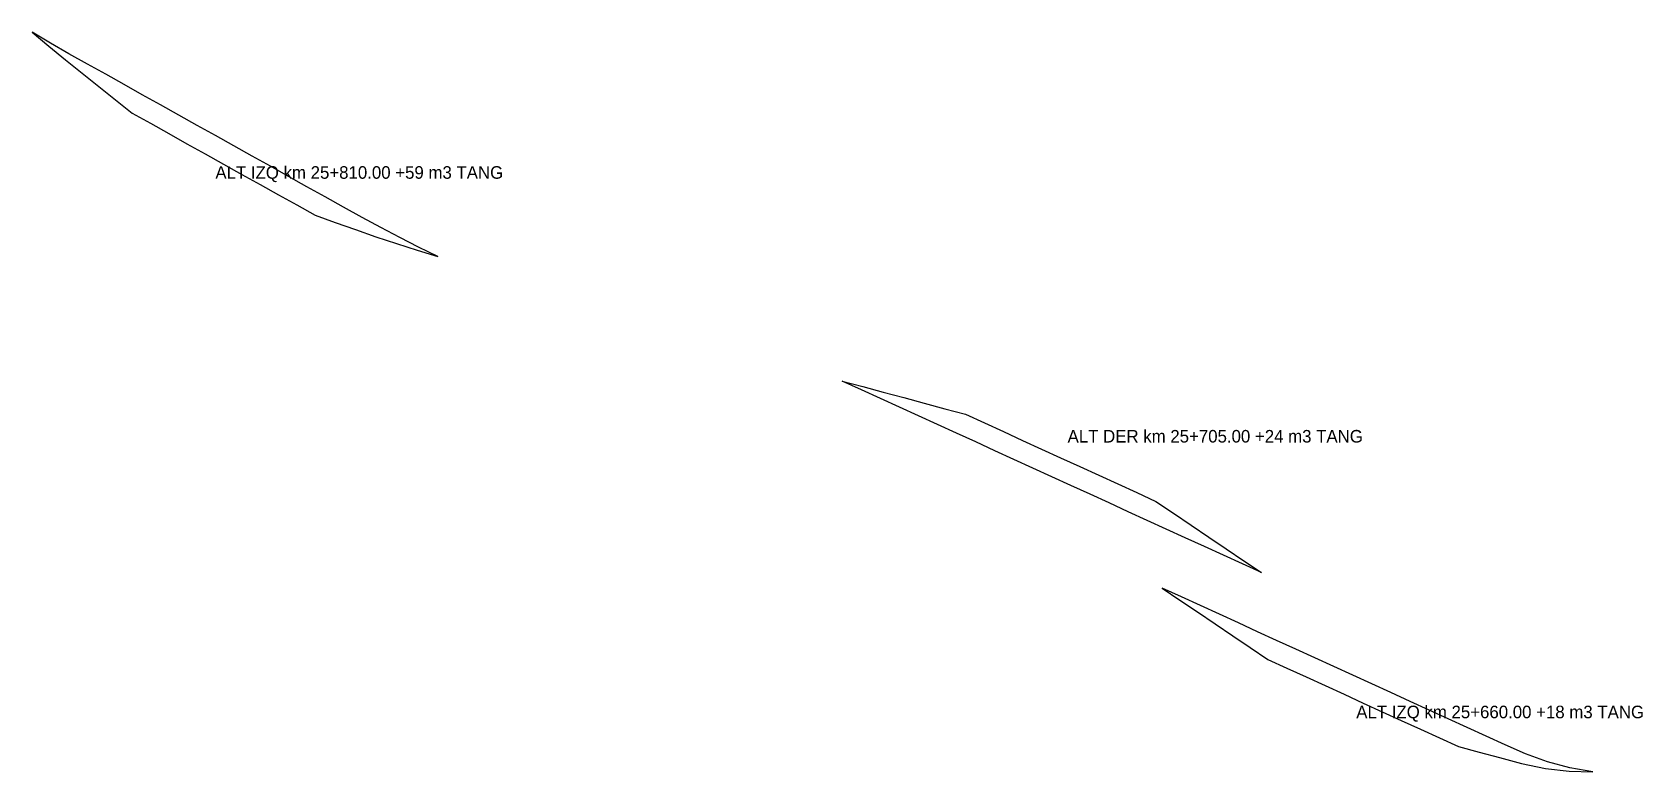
# Model space of a CAD drawing. Extents: x 598026 to 612634, y 9471396 to 9478667.
# Drawn here: x 598026.2 to 598218.4, y 9478571 to 9478659.2 of the extents above; entities that cross this region are included whole.
import ezdxf

# ---------------------------------------------------------------- set-up
doc = ezdxf.new("R2010")
doc.units = 0
doc.layers.add('ENSANCHE_ALTERNATIVAS', color=8, linetype='CONTINUOUS')

msp = doc.modelspace()

# ---------------------------------------------------------------- texts
at = {"layer": 'ENSANCHE_ALTERNATIVAS'}
for s, p in [('ALT IZQ km 25+810.00 +59 m3 TANG', (598048.0615, 9478641.7256)), ('ALT DER km 25+705.00 +24 m3 TANG', (598149.7395, 9478610.25)), ('ALT IZQ km 25+660.00 +18 m3 TANG', (598184.1787, 9478577.3517))]:
    msp.add_text(s, height=1.5, dxfattribs=at).set_placement(p)

# ---------------------------------------------------------------- linework, layer by layer
at = {"layer": 'ENSANCHE_ALTERNATIVAS'}
for points in [[(598074.5957, 9478632.4549), (598072.3155, 9478633.5769), (598070.0496, 9478634.7272), (598067.7982, 9478635.9058), (598065.5617, 9478637.1125), (598063.3514, 9478638.3389), (598061.1689, 9478639.5582), (598058.9863, 9478640.7774), (598056.8038, 9478641.9966), (598054.6212, 9478643.2158), (598052.4386, 9478644.435), (598050.2561, 9478645.6542), (598048.0735, 9478646.8734), (598045.891, 9478648.0926), (598043.7084, 9478649.3118), (598041.5259, 9478650.531), (598039.3433, 9478651.7502), (598037.1608, 9478652.9694), (598034.9782, 9478654.1886), (598032.7957, 9478655.4078), (598030.594, 9478656.6445), (598028.3929, 9478657.9145), (598026.2078, 9478659.212), (598026.2078, 9478659.212), (598028.1824, 9478657.555), (598030.182, 9478655.9201), (598032.1861, 9478654.3165), (598034.1654, 9478652.7336), (598036.1448, 9478651.1506), (598038.1241, 9478649.5676), (598040.3067, 9478648.3484), (598042.4892, 9478647.1292), (598044.6718, 9478645.91), (598046.8543, 9478644.6908), (598049.0369, 9478643.4716), (598051.2194, 9478642.2524), (598053.402, 9478641.0332), (598055.5845, 9478639.814), (598057.7671, 9478638.5948), (598059.9497, 9478637.3756), (598062.3354, 9478636.5202), (598064.7612, 9478635.6507), (598067.2115, 9478634.8021), (598069.6677, 9478633.9865), (598072.1292, 9478633.2042), (598074.5957, 9478632.4549)], [(598172.8785, 9478594.7231), (598170.6049, 9478595.7625), (598168.3312, 9478596.802), (598166.0576, 9478597.8415), (598163.7839, 9478598.881), (598161.5103, 9478599.9205), (598159.2367, 9478600.96), (598156.963, 9478601.9995), (598154.6894, 9478603.0389), (598152.4157, 9478604.0784), (598150.1421, 9478605.1179), (598147.8684, 9478606.1574), (598145.5948, 9478607.1969), (598143.3211, 9478608.2364), (598141.0475, 9478609.2759), (598138.7738, 9478610.3153), (598136.5002, 9478611.3548), (598134.2265, 9478612.3943), (598131.9529, 9478613.4338), (598129.6792, 9478614.4733), (598127.4056, 9478615.5128), (598125.1319, 9478616.5522), (598122.8583, 9478617.5917), (598122.8583, 9478617.5917), (598125.3052, 9478616.9312), (598127.7521, 9478616.2706), (598130.199, 9478615.6101), (598132.6459, 9478614.9496), (598135.0928, 9478614.289), (598137.5397, 9478613.6285), (598139.8133, 9478612.589), (598142.087, 9478611.5495), (598144.3606, 9478610.51), (598146.6343, 9478609.4705), (598148.9079, 9478608.431), (598151.1816, 9478607.3916), (598153.4552, 9478606.3521), (598155.7288, 9478605.3126), (598158.0025, 9478604.2731), (598160.2761, 9478603.2336), (598162.3765, 9478601.8152), (598164.4769, 9478600.3968), (598166.5773, 9478598.9783), (598168.6777, 9478597.5599), (598170.7781, 9478596.1415), (598172.8785, 9478594.7231)], [(598212.4074, 9478570.9625), (598209.6764, 9478571.4502), (598206.9955, 9478572.1635), (598204.3832, 9478573.0975), (598201.9654, 9478574.1678), (598199.6917, 9478575.2073), (598197.4181, 9478576.2468), (598195.1444, 9478577.2863), (598192.8708, 9478578.3258), (598190.5971, 9478579.3653), (598188.3235, 9478580.4047), (598186.0498, 9478581.4442), (598183.7762, 9478582.4837), (598181.5025, 9478583.5232), (598179.2289, 9478584.5627), (598176.9552, 9478585.6022), (598174.6816, 9478586.6417), (598172.4079, 9478587.6811), (598170.1343, 9478588.7206), (598167.8606, 9478589.7601), (598165.587, 9478590.7996), (598163.3134, 9478591.8391), (598161.0397, 9478592.8786), (598161.0397, 9478592.8786), (598163.1401, 9478591.4601), (598165.2405, 9478590.0417), (598167.3409, 9478588.6233), (598169.4413, 9478587.2049), (598171.5417, 9478585.7864), (598173.6421, 9478584.368), (598175.9157, 9478583.3285), (598178.1894, 9478582.289), (598180.463, 9478581.2496), (598182.7367, 9478580.2101), (598185.0103, 9478579.1706), (598187.284, 9478578.1311), (598189.5576, 9478577.0916), (598191.8313, 9478576.0521), (598194.1049, 9478575.0126), (598196.3786, 9478573.9732), (598198.8255, 9478573.3126), (598201.2724, 9478572.6521), (598203.9137, 9478571.939), (598206.7478, 9478571.3678), (598209.5861, 9478571.0434), (598212.4074, 9478570.9625)]]:
    msp.add_lwpolyline(points, close=True, dxfattribs=at)

msp.set_redraw_order([(e.dxf.handle, doc.entitydb.next_handle()) for e in msp.query("TEXT MTEXT ATTDEF DIMENSION ARC_DIMENSION")])  # texts and dimensions are drawn at this point

doc.saveas('drawing.dxf')
